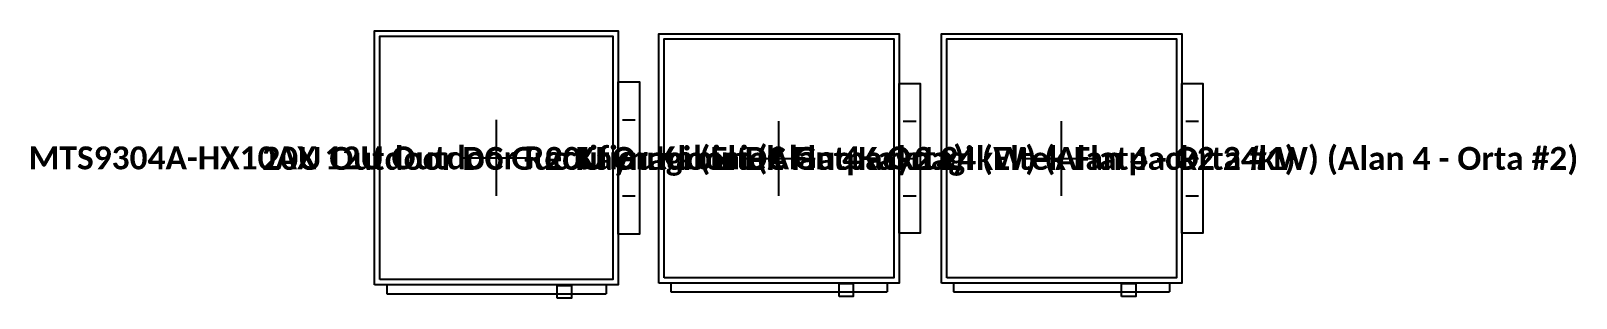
# Model space of a CAD drawing. Header units: millimetres. Extents: x -25028 to 25028, y -60371 to 24900.
# Drawn here: x -318 to 4057, y -60282 to -59525 of the extents above; entities that cross this region are included whole.
import ezdxf
from ezdxf.enums import TextEntityAlignment as Align

# ---------------------------------------------------------------- set-up
doc = ezdxf.new("R2010")
doc.units = ezdxf.units.MM
doc.layers.add('EKP_RECTIFIER_ELTEK_20U', color=3, linetype='CONTINUOUS')
doc.layers.add('EKP_RECTIFIER_MTS9304A', color=94, linetype='CONTINUOUS')
doc.styles.get("Standard").update_dxf_attribs({"font": 'calibrib.ttf'})

msp = doc.modelspace()

# ---------------------------------------------------------------- texts
at = {"layer": 'EKP_RECTIFIER_ELTEK_20U'}
for s, p in [('20U Outdoor DC Guc Kaynagi (Eltek Flatpack2 24kW) (Alan 4 - Orta #1)', (1800, -59886.5)), ('20U Outdoor DC Guc Kaynagi (Eltek Flatpack2 24kW) (Alan 4 - Orta #2)', (2600, -59886.5))]:
    msp.add_text(s, height=65, dxfattribs=at).set_placement(p, align=Align.MIDDLE_CENTER)
at = {"layer": 'EKP_RECTIFIER_MTS9304A'}
msp.add_text('MTS9304A-HX10AX 12U Outdoor Rectifier Kabini (Alan 4 - Orta)', height=65, dxfattribs=at).set_placement((1000, -59885), align=Align.MIDDLE_CENTER)

# ---------------------------------------------------------------- linework, layer by layer
at = {"layer": 'EKP_RECTIFIER_ELTEK_20U'}
for p, q in [((1800, -59992.6), (1800, -59780.5)), ((2152, -59780.5), (2188, -59780.5)), ((2600, -59992.6), (2600, -59780.5)), ((2952, -59780.5), (2988, -59780.5)), ((1698, -59886.5), (1902, -59886.5)), ((2152, -59886.5), (2188, -59886.5)), ((2498, -59886.5), (2702, -59886.5)), ((2952, -59886.5), (2988, -59886.5)), ((2152, -59992.6), (2188, -59992.6)), ((2952, -59992.6), (2988, -59992.6)), ((1494, -60240), (1494, -60265)), ((1494, -60265), (2106, -60265)), ((2106, -60240), (2106, -60265)), ((2294, -60240), (2294, -60265)), ((2294, -60265), (2906, -60265)), ((2906, -60240), (2906, -60265))]:
    msp.add_line(p, q, dxfattribs=at)
for points in [[(1460, -60240), (1460, -59533), (2140, -59533), (2140, -60240)], [(2260, -60240), (2260, -59533), (2940, -59533), (2940, -60240)], [(1475, -60225), (1475, -59548), (2125, -59548), (2125, -60225)], [(2275, -60225), (2275, -59548), (2925, -59548), (2925, -60225)], [(2140, -60098.6), (2140, -59674.4), (2200, -59674.4), (2200, -60098.6)], [(2940, -60098.6), (2940, -59674.4), (3000, -59674.4), (3000, -60098.6)], [(1970, -60277.5), (1970, -60241.5), (2010, -60241.5), (2010, -60277.5)], [(2770, -60277.5), (2770, -60241.5), (2810, -60241.5), (2810, -60277.5)]]:
    msp.add_lwpolyline(points, close=True, dxfattribs=at)
at = {"layer": 'EKP_RECTIFIER_MTS9304A'}
for p, q in [((1000, -59993), (1000, -59777)), ((1357, -59777), (1393, -59777)), ((896.5, -59885), (1103.5, -59885)), ((1357, -59885), (1393, -59885)), ((1357, -59993), (1393, -59993)), ((689.5, -60245), (689.5, -60270)), ((689.5, -60270), (1310.5, -60270)), ((1310.5, -60245), (1310.5, -60270))]:
    msp.add_line(p, q, dxfattribs=at)
for points in [[(655, -60245), (655, -59525), (1345, -59525), (1345, -60245)], [(670, -60230), (670, -59540), (1330, -59540), (1330, -60230)], [(1345, -60101), (1345, -59669), (1405, -59669), (1405, -60101)], [(1172.5, -60282.5), (1172.5, -60246.5), (1212.5, -60246.5), (1212.5, -60282.5)]]:
    msp.add_lwpolyline(points, close=True, dxfattribs=at)

msp.set_redraw_order([(e.dxf.handle, doc.entitydb.next_handle()) for e in msp.query("TEXT MTEXT ATTDEF DIMENSION ARC_DIMENSION")])  # texts and dimensions are drawn at this point

doc.saveas('drawing.dxf')
